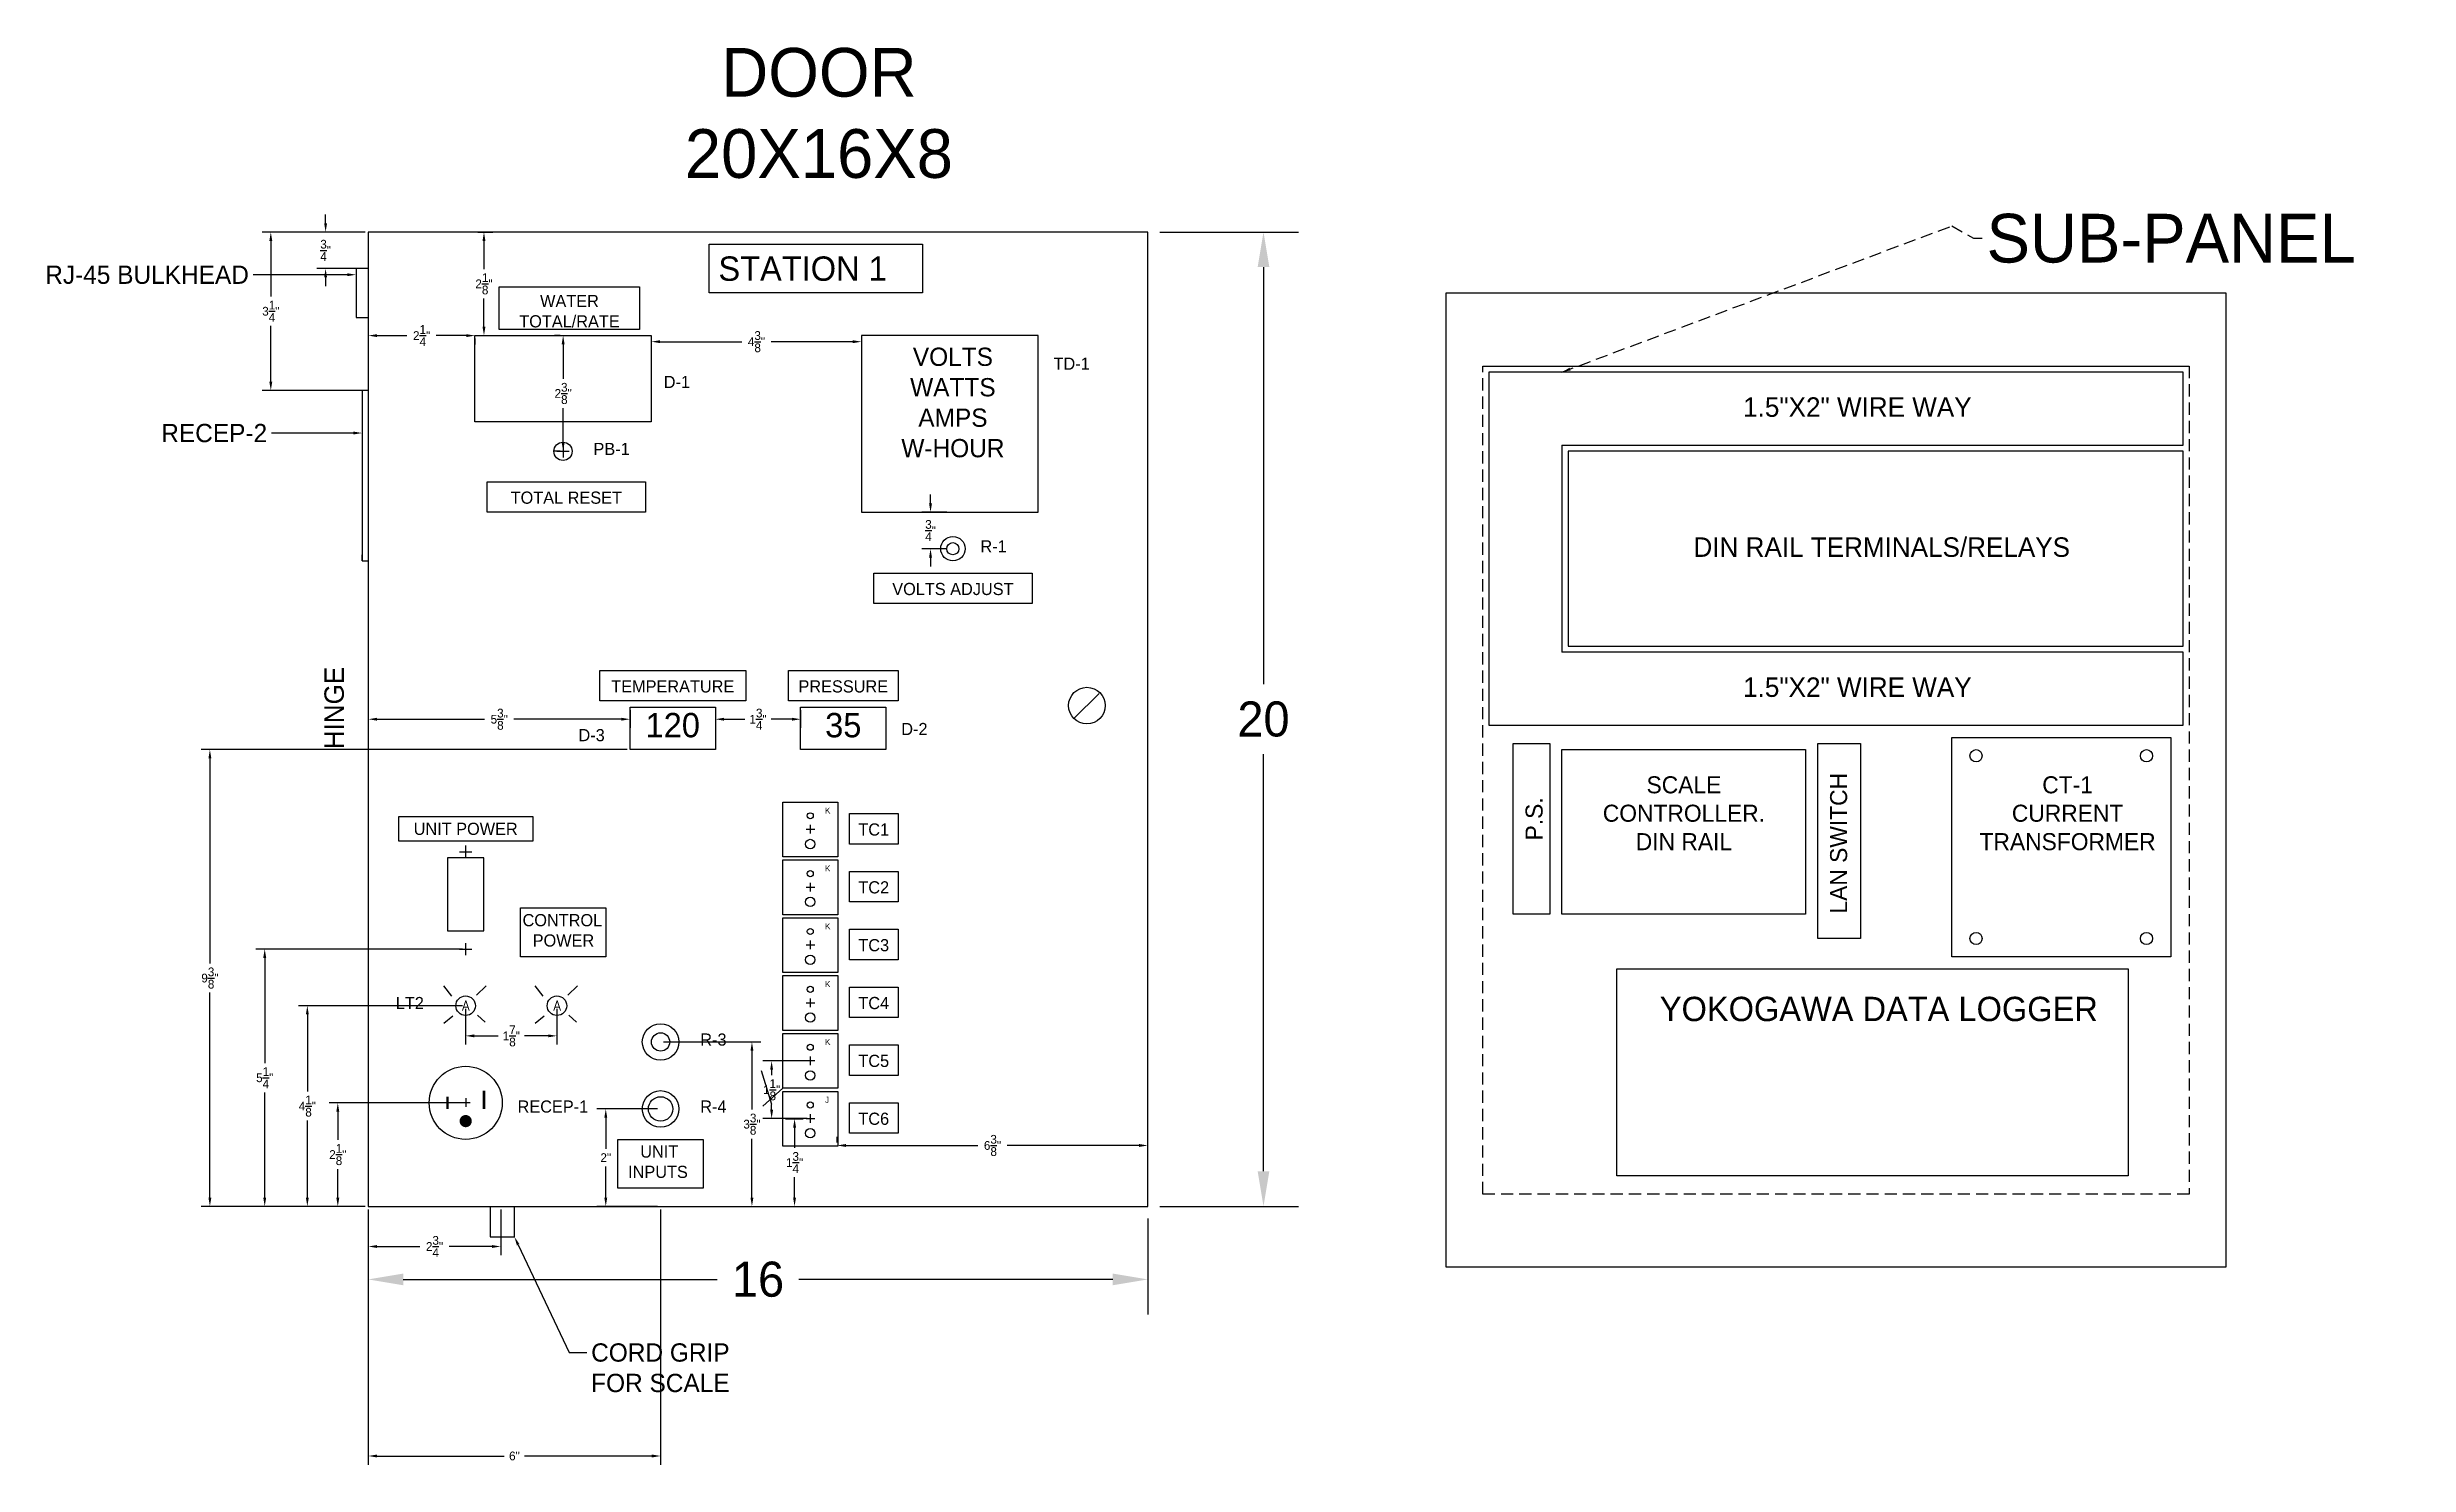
# Model space of a CAD drawing. Extents: x -159 to 139, y -25 to 155.
# Drawn here: x -159.21 to -110.74, y 65.57 to 94.67 of the extents above; entities that cross this region are included whole.
import ezdxf
from ezdxf import colors
from ezdxf.entities.mleader import LeaderData, LeaderLine
from ezdxf.enums import TextEntityAlignment as Align
from ezdxf.math import Vec2, Vec3

# ---------------------------------------------------------------- set-up
doc = ezdxf.new("R2010")
doc.units = 0
doc.header["$MEASUREMENT"] = 0
doc.linetypes.add('HIDDEN', pattern=[0.375, 0.25, -0.125])
doc.layers.get('0').update_dxf_attribs({"linetype": 'CONTINUOUS'})
doc.layers.get('DEFPOINTS').update_dxf_attribs({"linetype": 'CONTINUOUS'})
for name, color, linetype in [('COMP', 3, 'CONTINUOUS'), ('DEVICE', 5, 'CONTINUOUS'), ('DIM', 32, 'CONTINUOUS'), ('ELEC', 1, 'CONTINUOUS'), ('HIDDEN', 3, 'HIDDEN'), ('TEXT', 4, 'CONTINUOUS')]:
    doc.layers.add(name, color=color, linetype=linetype)
doc.styles.add('ROMANS', font='romans')
doc.dimstyles.get("Standard").update_dxf_attribs({"dimtxt": 0.18, "dimasz": 0.18, "dimexe": 0.18, "dimexo": 0.0625, "dimgap": 0.09, "dimtad": 0, "dimtih": 1, "dimtoh": 1, "dimdec": 3, "dimzin": 0, "dimdsep": 46, "dimlunit": 4, "dimtxsty": 'Standard', "dimcen": 0.09, "dimadec": 0, "dimazin": 0, "dimtfac": 1, "dimtdec": 3, "dimtofl": 0, "dimtmove": 0, "dimatfit": 3, "dimfxl": 1, "dimtolj": 1, "dimtzin": 0, "dimarcsym": 0})
doc.dimstyles.new('STANDARD_WS', dxfattribs={"dimscale": 20, "dimtxt": 0.18, "dimasz": 0.18, "dimexe": 0.18, "dimexo": 0.0625, "dimgap": 0.09, "dimtad": 0, "dimtih": 1, "dimtoh": 1, "dimdec": 4, "dimzin": 0, "dimdsep": 46, "dimlunit": 4, "dimtxsty": 'Standard', "dimcen": 0.09, "dimadec": 0, "dimazin": 0, "dimtfac": 1, "dimtdec": 4, "dimtofl": 0, "dimtmove": 0, "dimatfit": 3, "dimfxl": 1, "dimfrac": 2, "dimtolj": 1, "dimtzin": 0, "dimarcsym": 0})

msp = doc.modelspace()

# ---------------------------------------------------------------- texts
msp.add_text('YOKOGAWA DATA LOGGER', height=0.5).set_placement((-121.62039, 74.67717), align=Align.CENTER)
at = {"layer": 'COMP'}
for s, height, p in [('TD-1', 0.25, (-138.56, 88.04868)), ('D-1', 0.25, (-146.56, 87.67368)), ('PB-1', 0.25, (-148.00198, 86.29868)), ('R-1', 0.25, (-140.06, 84.29868)), ('D-3', 0.25, (-148.31, 80.42368)), ('D-2', 0.25, (-141.685, 80.54868)), ('K', 0.125, (-143.25, 78.9375)), ('K', 0.125, (-143.25, 77.75)), ('K', 0.125, (-143.25, 76.5625)), ('LT2', 0.25, (-152.06, 74.92368)), ('K', 0.125, (-143.25, 75.375)), ('R-3', 0.25, (-145.81, 74.17368)), ('K', 0.125, (-143.25, 74.1875)), ('RECEP-1', 0.25, (-149.56, 72.79868)), ('R-4', 0.25, (-145.81, 72.79868)), ('J', 0.125, (-143.25, 73))]:
    msp.add_text(s, height=height, dxfattribs=at).set_placement(p)
for s, p in [('TOTAL RESET', (-148.56, 85.29868)), ('VOLTS ADJUST', (-140.625, 83.42368)), ('TEMPERATURE', (-146.375, 81.42368)), ('PRESSURE', (-142.875, 81.42368)), ('UNIT POWER', (-150.625, 78.5)), ('TC1', (-142.25, 78.48618)), ('TC2', (-142.25, 77.29868)), ('TC3', (-142.25, 76.11118)), ('TC4', (-142.25, 74.92368)), ('TC5', (-142.25, 73.73618)), ('TC6', (-142.25, 72.54868))]:
    msp.add_text(s, height=0.25, dxfattribs=at).set_placement(p, align=Align.CENTER)
at = {"layer": 'COMP', "style": 'ROMANS'}
for p in [(-150.62504, 74.89858), (-148.75004, 74.89858)]:
    msp.add_text('A', height=0.2, dxfattribs=at).set_placement(p, align=Align.CENTER)
at = {"layer": 'COMP', "attachment_point": 1}
for s, width, gutter_width, insert, char_height in [('\\pi4.4375;STATION 1', 12.875, 0.625, (-149.875, 90.375), 0.5), ('\\pi0.041667;CONTROL\\P\\pi0.25;POWER', 1.75, 1.25, (-149.5, 76.875), 0.25), ('\\pi0.45833;UNIT\\P\\pi0.20833;INPUTS', 1.75, 1.25, (-147.5, 72.125), 0.25)]:
    msp.add_mtext_dynamic_manual_height_columns(s, width=width, gutter_width=gutter_width, heights=[0], dxfattribs=dict(at, insert=insert, char_height=char_height))
at = {"layer": 'COMP', "attachment_point": 5}
for s, insert, char_height, width in [('WATER \\PTOTAL/RATE', (-148.49472, 89.25), 0.25, 4.3805521), ('VOLTS\\PWATTS\\PAMPS\\PW-HOUR', (-140.625, 87.375), 0.375, 1.875), ('120', (-146.375, 80.75), 0.5, 1.875), ('35', (-142.875, 80.75), 0.5, 1.875)]:
    msp.add_mtext(s, dxfattribs=dict(at, insert=insert, char_height=char_height, width=width))
at = {"layer": 'TEXT'}
for s, p in [('1.5"X2" WIRE WAY', (-122.06049, 87.08304)), ('DIN RAIL TERMINALS/RELAYS', (-121.56049, 84.20804)), ('1.5"X2" WIRE WAY', (-122.06049, 81.33304))]:
    msp.add_text(s, height=0.4, dxfattribs=at).set_placement(p, align=Align.CENTER)
msp.add_text('HINGE', height=0.4, rotation=90, dxfattribs=at).set_placement((-153.125, 81.105), align=Align.CENTER)
at = {"layer": 'TEXT', "attachment_point": 2}
for s, insert, char_height, width in [('DOOR\\P20X16X8', (-143.375, 94.655), 1, 22.25), ('SCALE\\PCONTROLLER.\\PDIN RAIL', (-125.62107, 79.70373), 0.35, 3.3171432), ('CT-1\\PCURRENT\\PTRANSFORMER', (-117.74607, 79.70373), 0.35, 3.3171432)]:
    msp.add_mtext(s, dxfattribs=dict(at, insert=insert, char_height=char_height, width=width))
at = {"layer": 'TEXT', "linetype": 'HIDDEN', "insert": (-119.41, 91.25), "char_height": 1, "attachment_point": 1}
msp.add_mtext('SUB-PANEL', dxfattribs=at)
at = {"layer": 'TEXT', "char_height": 0.35, "attachment_point": 2, "rotation": 90}
for s, insert, width in [('LAN SWITCH', (-122.62107, 78.32873), 5.1745348), ('P.S.', (-128.87107, 78.82873), 3.3171432)]:
    msp.add_mtext(s, dxfattribs=dict(at, insert=insert, width=width))

# ---------------------------------------------------------------- blocks, each defined once
blk = doc.blocks.new('TIE')
at = {"const_width": 0.0625}
blk.add_lwpolyline([(-0.03125, 0, 1), (0.03125, 0, 1), (-0.03125, 0, 1)], format="xyb", dxfattribs=at)
blk = doc.blocks.new('*U26')
at = {"layer": 'ELEC'}
for p, q in [((0.095, 0), (-0.085, 0)), ((0, 0.093), (0, -0.085))]:
    blk.add_line(p, q, dxfattribs=at)
blk.add_lwpolyline([(-0.562, 0.562), (0.562, 0.562), (0.562, -0.562), (-0.562, -0.562)], close=True, dxfattribs=at)
for centre, radius in [((0, 0.281), 0.0625), ((0, -0.298), 0.0964)]:
    blk.add_circle(centre, radius, dxfattribs=at)
blk = doc.blocks.new('*U27')
at = {"layer": 'COMP', "color": 0, "linetype": 'ByBlock', "lineweight": -2, "transparency": 16777216}
for p in [(0, 5.9375), (0, 4.75), (0, 3.5625), (0, 2.375), (0, 1.1875), (0, 0)]:
    blk.add_blockref('*U26', p, dxfattribs=at)
blk = doc.blocks.new('*D28')
at = {"layer": 'COMP', "color": 0, "lineweight": -2, "transparency": 16777216}
for p, q in [((-152.625, 70.625), (-152.625, 68.655)), ((-136.625, 70.625), (-136.625, 68.655)), ((-151.905, 69.375), (-145.465, 69.375)), ((-137.345, 69.375), (-143.785, 69.375))]:
    blk.add_line(p, q, dxfattribs=at)
at = {"layer": 'COMP', "color": 0, "transparency": 16777216}
for points in [[(-151.905, 69.495), (-151.905, 69.255), (-152.625, 69.375)], [(-137.345, 69.495), (-137.345, 69.255), (-136.625, 69.375)]]:
    blk.add_solid(points, dxfattribs=at)
at = {"layer": 'DEFPOINTS', "color": 0, "transparency": 16777216}
for p in [(-152.625, 70.875), (-136.625, 70.875), (-136.625, 69.375)]:
    blk.add_point(p, dxfattribs=at)
at = {"layer": 'COMP', "color": 0, "transparency": 16777216, "insert": (-144.625, 69.375), "char_height": 0.72, "attachment_point": 5}
blk.add_mtext('\\A1;16', dxfattribs=at)
blk = doc.blocks.new('*D29')
at = {"layer": 'COMP', "color": 0, "lineweight": -2, "transparency": 16777216}
for p, q in [((-136.375, 90.875), (-133.53, 90.875)), ((-134.25, 90.155), (-134.25, 81.595)), ((-134.25, 71.595), (-134.25, 80.155)), ((-136.375, 70.875), (-133.53, 70.875))]:
    blk.add_line(p, q, dxfattribs=at)
at = {"layer": 'COMP', "color": 0, "transparency": 16777216}
for points in [[(-134.37, 90.155), (-134.13, 90.155), (-134.25, 90.875)], [(-134.37, 71.595), (-134.13, 71.595), (-134.25, 70.875)]]:
    blk.add_solid(points, dxfattribs=at)
at = {"layer": 'DEFPOINTS', "color": 0, "transparency": 16777216}
for p in [(-136.625, 90.875), (-134.25, 90.875), (-136.625, 70.875)]:
    blk.add_point(p, dxfattribs=at)
at = {"layer": 'COMP', "color": 0, "transparency": 16777216, "insert": (-134.25, 80.875), "char_height": 0.72, "attachment_point": 5}
blk.add_mtext('\\A1;20', dxfattribs=at)
blk = doc.blocks.new('*D35')
at = {"layer": 'DEFPOINTS', "color": 0, "transparency": 16777216}
for p in [(-152.625, 90.875), (-153.5, 90.125), (-152.625, 90.125)]:
    blk.add_point(p, dxfattribs=at)
at = {"layer": 'DIM', "color": 0, "lineweight": -2, "transparency": 16777216}
for p, q in [((-153.5, 91.055), (-153.5, 91.235)), ((-152.688, 90.875), (-153.68, 90.875)), ((-152.688, 90.125), (-153.68, 90.125)), ((-153.5, 89.945), (-153.5, 89.765))]:
    blk.add_line(p, q, dxfattribs=at)
at = {"layer": 'DIM', "color": 0, "transparency": 16777216}
for points in [[(-153.53, 91.055), (-153.47, 91.055), (-153.5, 90.875)], [(-153.53, 89.945), (-153.47, 89.945), (-153.5, 90.125)]]:
    blk.add_solid(points, dxfattribs=at)
at = {"layer": 'DIM', "color": 0, "transparency": 16777216, "insert": (-153.5, 90.5), "char_height": 0.18, "attachment_point": 5}
blk.add_mtext('\\A1;{\\H1.000000x;\\S3/4;}"', dxfattribs=at)
blk = doc.blocks.new('*D36')
at = {"layer": 'DEFPOINTS', "color": 0, "transparency": 16777216}
for p in [(-152.625, 90.875), (-154.625, 87.625), (-152.625, 87.625)]:
    blk.add_point(p, dxfattribs=at)
at = {"layer": 'DIM', "color": 0, "lineweight": -2, "transparency": 16777216}
for p, q in [((-152.687, 90.875), (-154.805, 90.875)), ((-154.625, 90.695), (-154.625, 89.55)), ((-154.625, 87.805), (-154.625, 88.95)), ((-152.687, 87.625), (-154.805, 87.625))]:
    blk.add_line(p, q, dxfattribs=at)
at = {"layer": 'DIM', "color": 0, "transparency": 16777216}
for points in [[(-154.655, 90.695), (-154.595, 90.695), (-154.625, 90.875)], [(-154.655, 87.805), (-154.595, 87.805), (-154.625, 87.625)]]:
    blk.add_solid(points, dxfattribs=at)
at = {"layer": 'DIM', "color": 0, "transparency": 16777216, "insert": (-154.625, 89.25), "char_height": 0.18, "attachment_point": 5}
blk.add_mtext('\\A1;3{\\H1.000000x;\\S1/4;}"', dxfattribs=at)
blk = doc.blocks.new('*D37')
at = {"layer": 'DEFPOINTS', "color": 0, "transparency": 16777216}
for p in [(-153.25, 73), (-150.625, 73), (-152.625, 70.875)]:
    blk.add_point(p, dxfattribs=at)
at = {"layer": 'DIM', "color": 0, "lineweight": -2, "transparency": 16777216}
for p, q in [((-150.687, 73), (-153.43, 73)), ((-153.25, 72.82), (-153.25, 72.238)), ((-153.25, 71.055), (-153.25, 71.638)), ((-152.687, 70.875), (-153.43, 70.875))]:
    blk.add_line(p, q, dxfattribs=at)
at = {"layer": 'DIM', "color": 0, "transparency": 16777216}
for points in [[(-153.28, 72.82), (-153.22, 72.82), (-153.25, 73)], [(-153.28, 71.055), (-153.22, 71.055), (-153.25, 70.875)]]:
    blk.add_solid(points, dxfattribs=at)
at = {"layer": 'DIM', "color": 0, "transparency": 16777216, "insert": (-153.25, 71.938), "char_height": 0.18, "attachment_point": 5}
blk.add_mtext('\\A1;2{\\H1.000000x;\\S1/8;}"', dxfattribs=at)
blk = doc.blocks.new('*D38')
at = {"layer": 'DEFPOINTS', "color": 0, "transparency": 16777216}
for p in [(-153.875, 74.994), (-150.627, 74.994), (-152.625, 70.875)]:
    blk.add_point(p, dxfattribs=at)
at = {"layer": 'DIM', "color": 0, "lineweight": -2, "transparency": 16777216}
for p, q in [((-150.689, 74.994), (-154.055, 74.994)), ((-153.875, 74.814), (-153.875, 73.234)), ((-153.875, 71.055), (-153.875, 72.634)), ((-152.687, 70.875), (-154.055, 70.875))]:
    blk.add_line(p, q, dxfattribs=at)
at = {"layer": 'DIM', "color": 0, "transparency": 16777216}
for points in [[(-153.905, 74.814), (-153.845, 74.814), (-153.875, 74.994)], [(-153.905, 71.055), (-153.845, 71.055), (-153.875, 70.875)]]:
    blk.add_solid(points, dxfattribs=at)
at = {"layer": 'DIM', "color": 0, "transparency": 16777216, "insert": (-153.875, 72.934), "char_height": 0.18, "attachment_point": 5}
blk.add_mtext('\\A1;4{\\H1.000000x;\\S1/8;}"', dxfattribs=at)
blk = doc.blocks.new('*D39')
at = {"layer": 'DEFPOINTS', "color": 0, "transparency": 16777216}
for p in [(-150.625, 76.155), (-154.75, 70.875), (-152.625, 70.875)]:
    blk.add_point(p, dxfattribs=at)
at = {"layer": 'DIM', "color": 0, "lineweight": -2, "transparency": 16777216}
for p, q in [((-150.688, 76.155), (-154.93, 76.155)), ((-154.75, 75.975), (-154.75, 73.815)), ((-154.75, 71.055), (-154.75, 73.215)), ((-152.687, 70.875), (-154.93, 70.875))]:
    blk.add_line(p, q, dxfattribs=at)
at = {"layer": 'DIM', "color": 0, "transparency": 16777216}
for points in [[(-154.78, 75.975), (-154.72, 75.975), (-154.75, 76.155)], [(-154.78, 71.055), (-154.72, 71.055), (-154.75, 70.875)]]:
    blk.add_solid(points, dxfattribs=at)
at = {"layer": 'DIM', "color": 0, "transparency": 16777216, "insert": (-154.75, 73.515), "char_height": 0.18, "attachment_point": 5}
blk.add_mtext('\\A1;5{\\H1.000000x;\\S1/4;}"', dxfattribs=at)
blk = doc.blocks.new('*D40')
at = {"layer": 'DEFPOINTS', "color": 0, "transparency": 16777216}
for p in [(-150.627, 74.994), (-148.752, 74.994), (-148.752, 74.375)]:
    blk.add_point(p, dxfattribs=at)
at = {"layer": 'DIM', "color": 0, "lineweight": -2, "transparency": 16777216}
for p, q in [((-150.627, 74.931), (-150.627, 74.195)), ((-148.752, 74.931), (-148.752, 74.195)), ((-150.447, 74.375), (-149.959, 74.375)), ((-148.932, 74.375), (-149.419, 74.375))]:
    blk.add_line(p, q, dxfattribs=at)
at = {"layer": 'DIM', "color": 0, "transparency": 16777216}
for points in [[(-150.447, 74.405), (-150.447, 74.345), (-150.627, 74.375)], [(-148.932, 74.405), (-148.932, 74.345), (-148.752, 74.375)]]:
    blk.add_solid(points, dxfattribs=at)
at = {"layer": 'DIM', "color": 0, "transparency": 16777216, "insert": (-149.689, 74.375), "char_height": 0.18, "attachment_point": 5}
blk.add_mtext('\\A1;1{\\H1.000000x;\\S7/8;}"', dxfattribs=at)
blk = doc.blocks.new('*D41')
at = {"layer": 'DEFPOINTS', "color": 0, "transparency": 16777216}
for p in [(-147.75, 72.875), (-146.625, 72.875), (-146.625, 70.875)]:
    blk.add_point(p, dxfattribs=at)
at = {"layer": 'DIM', "color": 0, "lineweight": -2, "transparency": 16777216}
for p, q in [((-146.6875, 72.875), (-147.93, 72.875)), ((-147.75, 72.695), (-147.75, 72.055)), ((-147.75, 71.055), (-147.75, 71.695)), ((-146.6875, 70.875), (-147.93, 70.875))]:
    blk.add_line(p, q, dxfattribs=at)
at = {"layer": 'DIM', "color": 0, "transparency": 16777216}
for points in [[(-147.78, 72.695), (-147.72, 72.695), (-147.75, 72.875)], [(-147.78, 71.055), (-147.72, 71.055), (-147.75, 70.875)]]:
    blk.add_solid(points, dxfattribs=at)
at = {"layer": 'DIM', "color": 0, "transparency": 16777216, "insert": (-147.75, 71.875), "char_height": 0.18, "attachment_point": 5}
blk.add_mtext('\\A1;2"', dxfattribs=at)
blk = doc.blocks.new('*D42')
at = {"layer": 'DEFPOINTS', "color": 0, "transparency": 16777216}
for p in [(-146.625, 74.25), (-144.75, 74.25), (-146.625, 70.875)]:
    blk.add_point(p, dxfattribs=at)
at = {"layer": 'DIM', "color": 0, "lineweight": -2, "transparency": 16777216}
for p, q in [((-146.5625, 74.25), (-144.57, 74.25)), ((-144.75, 74.07), (-144.75, 72.8625)), ((-144.75, 71.055), (-144.75, 72.2625)), ((-146.5625, 70.875), (-144.57, 70.875))]:
    blk.add_line(p, q, dxfattribs=at)
at = {"layer": 'DIM', "color": 0, "transparency": 16777216}
for points in [[(-144.78, 74.07), (-144.72, 74.07), (-144.75, 74.25)], [(-144.78, 71.055), (-144.72, 71.055), (-144.75, 70.875)]]:
    blk.add_solid(points, dxfattribs=at)
at = {"layer": 'DIM', "color": 0, "transparency": 16777216, "insert": (-144.75, 72.5625), "char_height": 0.18, "attachment_point": 5}
blk.add_mtext('\\A1;3{\\H1.000000x;\\S3/8;}"', dxfattribs=at)
blk = doc.blocks.new('*D43')
at = {"layer": 'DEFPOINTS', "color": 0, "transparency": 16777216}
for p in [(-144.125, 72.672), (-143.875, 72.672), (-144.125, 70.875)]:
    blk.add_point(p, dxfattribs=at)
at = {"layer": 'DIM', "color": 0, "lineweight": -2, "transparency": 16777216}
for p, q in [((-144.062, 72.672), (-143.695, 72.672)), ((-143.875, 72.492), (-143.875, 72.074)), ((-143.875, 71.055), (-143.875, 71.474)), ((-144.062, 70.875), (-143.695, 70.875))]:
    blk.add_line(p, q, dxfattribs=at)
at = {"layer": 'DIM', "color": 0, "transparency": 16777216}
for points in [[(-143.905, 72.492), (-143.845, 72.492), (-143.875, 72.672)], [(-143.905, 71.055), (-143.845, 71.055), (-143.875, 70.875)]]:
    blk.add_solid(points, dxfattribs=at)
at = {"layer": 'DIM', "color": 0, "transparency": 16777216, "insert": (-143.875, 71.774), "char_height": 0.18, "attachment_point": 5}
blk.add_mtext('\\A1;1{\\H1.000000x;\\S3/4;}"', dxfattribs=at)
blk = doc.blocks.new('*D44')
at = {"layer": 'DEFPOINTS', "color": 0, "transparency": 16777216}
for p in [(-143, 72.125), (-136.625, 72.125), (-136.625, 72.125)]:
    blk.add_point(p, dxfattribs=at)
at = {"layer": 'DIM', "color": 0, "lineweight": -2, "transparency": 16777216}
for p, q in [((-143, 72.1875), (-143, 72.305)), ((-136.625, 72.1875), (-136.625, 72.305)), ((-142.82, 72.125), (-140.1125, 72.125)), ((-136.805, 72.125), (-139.5125, 72.125))]:
    blk.add_line(p, q, dxfattribs=at)
at = {"layer": 'DIM', "color": 0, "transparency": 16777216}
for points in [[(-142.82, 72.155), (-142.82, 72.095), (-143, 72.125)], [(-136.805, 72.155), (-136.805, 72.095), (-136.625, 72.125)]]:
    blk.add_solid(points, dxfattribs=at)
at = {"layer": 'DIM', "color": 0, "transparency": 16777216, "insert": (-139.8125, 72.125), "char_height": 0.18, "attachment_point": 5}
blk.add_mtext('\\A1;6{\\H1.000000x;\\S3/8;}"', dxfattribs=at)
blk = doc.blocks.new('*D45')
at = {"layer": 'DEFPOINTS', "color": 0, "transparency": 16777216}
for p in [(-152.625, 70.875), (-146.625, 70.875), (-146.625, 65.75)]:
    blk.add_point(p, dxfattribs=at)
at = {"layer": 'DIM', "color": 0, "lineweight": -2, "transparency": 16777216}
for p, q in [((-152.625, 70.8125), (-152.625, 65.57)), ((-146.625, 70.8125), (-146.625, 65.57)), ((-152.445, 65.75), (-149.835, 65.75)), ((-146.805, 65.75), (-149.415, 65.75))]:
    blk.add_line(p, q, dxfattribs=at)
at = {"layer": 'DIM', "color": 0, "transparency": 16777216}
for points in [[(-152.445, 65.78), (-152.445, 65.72), (-152.625, 65.75)], [(-146.805, 65.78), (-146.805, 65.72), (-146.625, 65.75)]]:
    blk.add_solid(points, dxfattribs=at)
at = {"layer": 'DIM', "color": 0, "transparency": 16777216, "insert": (-149.625, 65.75), "char_height": 0.18, "attachment_point": 5}
blk.add_mtext('\\A1;6"', dxfattribs=at)
blk = doc.blocks.new('*D46')
at = {"layer": 'DEFPOINTS', "color": 0, "transparency": 16777216}
for p in [(-155.875, 80.25), (-147.25, 80.25), (-152.625, 70.875)]:
    blk.add_point(p, dxfattribs=at)
at = {"layer": 'DIM', "color": 0, "lineweight": -2, "transparency": 16777216}
for p, q in [((-147.312, 80.25), (-156.055, 80.25)), ((-155.875, 80.07), (-155.875, 75.862)), ((-155.875, 71.055), (-155.875, 75.262)), ((-152.687, 70.875), (-156.055, 70.875))]:
    blk.add_line(p, q, dxfattribs=at)
at = {"layer": 'DIM', "color": 0, "transparency": 16777216}
for points in [[(-155.905, 80.07), (-155.845, 80.07), (-155.875, 80.25)], [(-155.905, 71.055), (-155.845, 71.055), (-155.875, 70.875)]]:
    blk.add_solid(points, dxfattribs=at)
at = {"layer": 'DIM', "color": 0, "transparency": 16777216, "insert": (-155.875, 75.562), "char_height": 0.18, "attachment_point": 5}
blk.add_mtext('\\A1;9{\\H1.000000x;\\S3/8;}"', dxfattribs=at)
blk = doc.blocks.new('*D47')
at = {"layer": 'DEFPOINTS', "color": 0, "transparency": 16777216}
for p in [(-152.625, 81.125), (-147.25, 81.125), (-152.625, 80.875)]:
    blk.add_point(p, dxfattribs=at)
at = {"layer": 'DIM', "color": 0, "lineweight": -2, "transparency": 16777216}
for p, q in [((-152.625, 81.062), (-152.625, 80.695)), ((-147.25, 81.062), (-147.25, 80.695)), ((-152.445, 80.875), (-150.237, 80.875)), ((-147.43, 80.875), (-149.637, 80.875))]:
    blk.add_line(p, q, dxfattribs=at)
at = {"layer": 'DIM', "color": 0, "transparency": 16777216}
for points in [[(-152.445, 80.905), (-152.445, 80.845), (-152.625, 80.875)], [(-147.43, 80.905), (-147.43, 80.845), (-147.25, 80.875)]]:
    blk.add_solid(points, dxfattribs=at)
at = {"layer": 'DIM', "color": 0, "transparency": 16777216, "insert": (-149.937, 80.875), "char_height": 0.18, "attachment_point": 5}
blk.add_mtext('\\A1;5{\\H1.000000x;\\S3/8;}"', dxfattribs=at)
blk = doc.blocks.new('*D48')
at = {"layer": 'DEFPOINTS', "color": 0, "transparency": 16777216}
for p in [(-145.5, 81.125), (-143.75, 81.125), (-143.75, 80.875)]:
    blk.add_point(p, dxfattribs=at)
at = {"layer": 'DIM', "color": 0, "lineweight": -2, "transparency": 16777216}
for p, q in [((-145.5, 81.062), (-145.5, 80.695)), ((-143.75, 81.062), (-143.75, 80.695)), ((-145.32, 80.875), (-144.895, 80.875)), ((-143.93, 80.875), (-144.355, 80.875))]:
    blk.add_line(p, q, dxfattribs=at)
at = {"layer": 'DIM', "color": 0, "transparency": 16777216}
for points in [[(-145.32, 80.905), (-145.32, 80.845), (-145.5, 80.875)], [(-143.93, 80.905), (-143.93, 80.845), (-143.75, 80.875)]]:
    blk.add_solid(points, dxfattribs=at)
at = {"layer": 'DIM', "color": 0, "transparency": 16777216, "insert": (-144.625, 80.875), "char_height": 0.18, "attachment_point": 5}
blk.add_mtext('\\A1;1{\\H1.000000x;\\S3/4;}"', dxfattribs=at)
blk = doc.blocks.new('*D49')
at = {"layer": 'DEFPOINTS', "color": 0, "transparency": 16777216}
for p in [(-150.435, 90.875), (-150.25, 90.875), (-150.435, 88.75)]:
    blk.add_point(p, dxfattribs=at)
at = {"layer": 'DIM', "color": 0, "lineweight": -2, "transparency": 16777216}
for p, q in [((-150.373, 90.875), (-150.07, 90.875)), ((-150.25, 90.695), (-150.25, 90.113)), ((-150.25, 88.93), (-150.25, 89.513)), ((-150.373, 88.75), (-150.07, 88.75))]:
    blk.add_line(p, q, dxfattribs=at)
at = {"layer": 'DIM', "color": 0, "transparency": 16777216}
for points in [[(-150.28, 90.695), (-150.22, 90.695), (-150.25, 90.875)], [(-150.28, 88.93), (-150.22, 88.93), (-150.25, 88.75)]]:
    blk.add_solid(points, dxfattribs=at)
at = {"layer": 'DIM', "color": 0, "transparency": 16777216, "insert": (-150.25, 89.813), "char_height": 0.18, "attachment_point": 5}
blk.add_mtext('\\A1;2{\\H1.000000x;\\S1/8;}"', dxfattribs=at)
blk = doc.blocks.new('*D50')
at = {"layer": 'DEFPOINTS', "color": 0, "transparency": 16777216}
for p in [(-152.625, 88.75), (-152.625, 88.75), (-150.435, 88.75)]:
    blk.add_point(p, dxfattribs=at)
at = {"layer": 'DIM', "color": 0, "lineweight": -2, "transparency": 16777216}
for p, q in [((-152.445, 88.75), (-151.83, 88.75)), ((-150.615, 88.75), (-151.23, 88.75)), ((-152.625, 88.688), (-152.625, 88.57)), ((-150.435, 88.688), (-150.435, 88.57))]:
    blk.add_line(p, q, dxfattribs=at)
at = {"layer": 'DIM', "color": 0, "transparency": 16777216}
for points in [[(-152.445, 88.78), (-152.445, 88.72), (-152.625, 88.75)], [(-150.615, 88.78), (-150.615, 88.72), (-150.435, 88.75)]]:
    blk.add_solid(points, dxfattribs=at)
at = {"layer": 'DIM', "color": 0, "transparency": 16777216, "insert": (-151.53, 88.75), "char_height": 0.18, "attachment_point": 5}
blk.add_mtext('\\A1;2{\\H1.000000x;\\S1/4;}"', dxfattribs=at)
blk = doc.blocks.new('*D51')
at = {"layer": 'DEFPOINTS', "color": 0, "transparency": 16777216}
for p in [(-146.815, 88.75), (-142.5, 88.75), (-142.5, 88.625)]:
    blk.add_point(p, dxfattribs=at)
at = {"layer": 'DIM', "color": 0, "lineweight": -2, "transparency": 16777216}
for p, q in [((-146.815, 88.688), (-146.815, 88.445)), ((-146.635, 88.625), (-144.957, 88.625)), ((-142.68, 88.625), (-144.357, 88.625)), ((-142.5, 88.688), (-142.5, 88.445))]:
    blk.add_line(p, q, dxfattribs=at)
at = {"layer": 'DIM', "color": 0, "transparency": 16777216}
for points in [[(-146.635, 88.655), (-146.635, 88.595), (-146.815, 88.625)], [(-142.68, 88.655), (-142.68, 88.595), (-142.5, 88.625)]]:
    blk.add_solid(points, dxfattribs=at)
at = {"layer": 'DIM', "color": 0, "transparency": 16777216, "insert": (-144.657, 88.625), "char_height": 0.18, "attachment_point": 5}
blk.add_mtext('\\A1;4{\\H1.000000x;\\S3/8;}"', dxfattribs=at)
blk = doc.blocks.new('*D52')
at = {"layer": 'DEFPOINTS', "color": 0, "transparency": 16777216}
for p in [(-148.625, 88.75), (-148.625, 88.75), (-148.625, 86.375)]:
    blk.add_point(p, dxfattribs=at)
at = {"layer": 'DIM', "color": 0, "lineweight": -2, "transparency": 16777216}
for p, q in [((-148.6875, 88.75), (-148.805, 88.75)), ((-148.625, 88.57), (-148.625, 87.8625)), ((-148.625, 86.555), (-148.625, 87.2625)), ((-148.6875, 86.375), (-148.805, 86.375))]:
    blk.add_line(p, q, dxfattribs=at)
at = {"layer": 'DIM', "color": 0, "transparency": 16777216}
for points in [[(-148.655, 88.57), (-148.595, 88.57), (-148.625, 88.75)], [(-148.655, 86.555), (-148.595, 86.555), (-148.625, 86.375)]]:
    blk.add_solid(points, dxfattribs=at)
at = {"layer": 'DIM', "color": 0, "transparency": 16777216, "insert": (-148.625, 87.5625), "char_height": 0.18, "attachment_point": 5}
blk.add_mtext('\\A1;2{\\H1.000000x;\\S3/8;}"', dxfattribs=at)
blk = doc.blocks.new('*D53')
at = {"layer": 'DEFPOINTS', "color": 0, "transparency": 16777216}
for p in [(-140.687, 85.125), (-141.084, 84.372), (-140.687, 84.372)]:
    blk.add_point(p, dxfattribs=at)
at = {"layer": 'DIM', "color": 0, "lineweight": -2, "transparency": 16777216}
for p, q in [((-141.084, 85.305), (-141.084, 85.485)), ((-140.75, 85.125), (-141.264, 85.125)), ((-140.75, 84.372), (-141.264, 84.372)), ((-141.084, 84.192), (-141.084, 84.012))]:
    blk.add_line(p, q, dxfattribs=at)
at = {"layer": 'DIM', "color": 0, "transparency": 16777216}
for points in [[(-141.114, 85.305), (-141.054, 85.305), (-141.084, 85.125)], [(-141.114, 84.192), (-141.054, 84.192), (-141.084, 84.372)]]:
    blk.add_solid(points, dxfattribs=at)
at = {"layer": 'DIM', "color": 0, "transparency": 16777216, "insert": (-141.084, 84.748), "char_height": 0.18, "attachment_point": 5}
blk.add_mtext('\\A1;{\\H1.000000x;\\S3/4;}"', dxfattribs=at)
blk = doc.blocks.new('*D54')
at = {"layer": 'DEFPOINTS', "color": 0, "transparency": 16777216}
for p in [(-152.625, 70.875), (-149.905, 70.875), (-149.905, 70.051)]:
    blk.add_point(p, dxfattribs=at)
at = {"layer": 'DIM', "color": 0, "lineweight": -2, "transparency": 16777216}
for p, q in [((-152.625, 70.812), (-152.625, 69.871)), ((-149.905, 70.812), (-149.905, 69.871)), ((-152.445, 70.051), (-151.565, 70.051)), ((-150.085, 70.051), (-150.965, 70.051))]:
    blk.add_line(p, q, dxfattribs=at)
at = {"layer": 'DIM', "color": 0, "transparency": 16777216}
for points in [[(-152.445, 70.081), (-152.445, 70.021), (-152.625, 70.051)], [(-150.085, 70.081), (-150.085, 70.021), (-149.905, 70.051)]]:
    blk.add_solid(points, dxfattribs=at)
at = {"layer": 'DIM', "color": 0, "transparency": 16777216, "insert": (-151.265, 70.051), "char_height": 0.18, "attachment_point": 5}
blk.add_mtext('\\A1;2{\\H1.000000x;\\S3/4;}"', dxfattribs=at)
blk = doc.blocks.new('*D55')
at = {"layer": 'DEFPOINTS', "color": 0, "transparency": 16777216}
for p in [(-144.346, 73.861), (-143.547, 73.861), (-143.552, 72.678)]:
    blk.add_point(p, dxfattribs=at)
at = {"layer": 'DIM', "color": 0, "lineweight": -2, "transparency": 16777216}
for p, q in [((-143.61, 73.861), (-144.526, 73.861)), ((-144.346, 73.681), (-144.346, 73.569)), ((-144.346, 72.858), (-144.346, 72.969)), ((-143.615, 72.678), (-144.526, 72.678))]:
    blk.add_line(p, q, dxfattribs=at)
at = {"layer": 'DIM', "color": 0, "transparency": 16777216}
for points in [[(-144.376, 73.681), (-144.316, 73.681), (-144.346, 73.861)], [(-144.376, 72.858), (-144.316, 72.858), (-144.346, 72.678)]]:
    blk.add_solid(points, dxfattribs=at)
at = {"layer": 'DIM', "color": 0, "transparency": 16777216, "insert": (-144.346, 73.269), "char_height": 0.18, "attachment_point": 5}
blk.add_mtext('\\A1;1{\\H1.000000x;\\S1/8;}"', dxfattribs=at)

# ---------------------------------------------------------------- dimensions: what is measured, and where the dimension line sits
at = {"layer": 'COMP'}
dim = msp.add_linear_dim(base=(-134.25, 90.875), p1=(-136.625, 70.875), p2=(-136.625, 90.875), angle=90, dimstyle='STANDARD_WS', override={"dimscale": 4, "dimlunit": 5}, dxfattribs=at)
dim.commit()
dim.dimension.update_dxf_attribs({"geometry": '*D29', "text_midpoint": (-134.25, 80.875)})
dim = msp.add_linear_dim(base=(-136.625, 69.375), p1=(-152.625, 70.875), p2=(-136.625, 70.875), dimstyle='STANDARD_WS', override={"dimscale": 4, "dimlunit": 5}, dxfattribs=at)
dim.commit()
dim.dimension.update_dxf_attribs({"geometry": '*D28', "text_midpoint": (-144.625, 69.375)})
at = {"layer": 'DIM'}
for base, p1, p2, picture, middle in [((-153.5, 90.125), (-152.625, 90.875), (-152.625, 90.125), '*D35', (-153.5, 90.5)), ((-154.625, 87.625), (-152.625, 90.875), (-152.625, 87.625), '*D36', (-154.625, 89.25)), ((-150.25, 90.875), (-150.435, 88.75), (-150.435, 90.875), '*D49', (-150.25, 89.8125)), ((-148.625, 88.75), (-148.625, 86.375), (-148.625, 88.75), '*D52', (-148.625, 87.5625)), ((-141.08389, 84.37159), (-140.6875, 85.125), (-140.6875, 84.37159), '*D53', (-141.08389, 84.74829)), ((-155.875, 80.25), (-152.625, 70.875), (-147.25, 80.25), '*D46', (-155.875, 75.5625)), ((-154.75, 70.875), (-150.625, 76.155), (-152.625, 70.875), '*D39', (-154.75, 73.515)), ((-153.875, 74.99374), (-152.625, 70.875), (-150.62685, 74.99374), '*D38', (-153.875, 72.93437)), ((-144.75, 74.25), (-146.625, 70.875), (-146.625, 74.25), '*D42', (-144.75, 72.5625)), ((-144.34645, 73.86118), (-143.55226, 72.67777), (-143.54708, 73.86118), '*D55', (-144.34645, 73.26947)), ((-153.25, 73), (-152.625, 70.875), (-150.625, 73), '*D37', (-153.25, 71.9375)), ((-147.75, 72.875), (-146.625, 70.875), (-146.625, 72.875), '*D41', (-147.75, 71.875)), ((-143.875, 72.67209), (-144.125, 70.875), (-144.125, 72.67209), '*D43', (-143.875, 71.77355))]:
    dim = msp.add_linear_dim(base=base, p1=p1, p2=p2, angle=90, dimstyle='Standard', dxfattribs=at)
    dim.commit()
    dim.dimension.update_dxf_attribs({"geometry": picture, "text_midpoint": middle})
for base, p1, p2, picture, middle in [((-152.625, 88.75), (-150.435, 88.75), (-152.625, 88.75), '*D50', (-151.53, 88.75)), ((-142.5, 88.625), (-146.815, 88.75), (-142.5, 88.75), '*D51', (-144.6575, 88.625)), ((-152.625, 80.875), (-147.25, 81.125), (-152.625, 81.125), '*D47', (-149.9375, 80.875)), ((-143.75, 80.875), (-145.5, 81.125), (-143.75, 81.125), '*D48', (-144.625, 80.875)), ((-148.75185, 74.375), (-150.62685, 74.99374), (-148.75185, 74.99374), '*D40', (-149.68935, 74.375)), ((-136.625, 72.125), (-143, 72.125), (-136.625, 72.125), '*D44', (-139.8125, 72.125)), ((-146.625, 65.75), (-152.625, 70.875), (-146.625, 70.875), '*D45', (-149.625, 65.75)), ((-149.90452, 70.05094), (-152.625, 70.875), (-149.90452, 70.875), '*D54', (-151.26476, 70.05094))]:
    dim = msp.add_linear_dim(base=base, p1=p1, p2=p2, dimstyle='Standard', dxfattribs=at)
    dim.commit()
    dim.dimension.update_dxf_attribs({"geometry": picture, "text_midpoint": middle})

# ---------------------------------------------------------------- linework, layer by layer
at = {"layer": 'COMP'}
for p, q in [((-152.625, 90.125), (-152.875, 90.125)), ((-152.875, 90.125), (-152.875, 89.125)), ((-152.625, 90.125), (-152.625, 90)), ((-152.875, 89.125), (-152.625, 89.125)), ((-150.435, 88.75), (-146.815, 88.75)), ((-150.435, 86.98), (-150.435, 88.75)), ((-146.815, 88.75), (-146.815, 86.98)), ((-129.75, 88.125), (-115.25, 88.125)), ((-152.625, 87.625), (-152.75, 87.625)), ((-152.75, 87.625), (-152.75, 84.125)), ((-146.815, 86.98), (-150.435, 86.98)), ((-148.75198, 86.375), (-148.50198, 86.375)), ((-148.62698, 86.5), (-148.62698, 86.25)), ((-152.75, 84.125), (-152.75, 84.25)), ((-152.75, 84.125), (-152.625, 84.125)), ((-137.625, 81.405), (-138.14017, 80.88983)), ((-150.75, 78.155), (-150.5, 78.155)), ((-150.625, 78.03), (-150.625, 78.28)), ((-150.75, 76.155), (-150.5, 76.155)), ((-150.625, 76.03), (-150.625, 76.28)), ((-150.91109, 75.18726), (-151.07235, 75.40497)), ((-150.40511, 75.21145), (-150.20353, 75.40497)), ((-149.03609, 75.18726), (-149.19735, 75.40497)), ((-148.53011, 75.21145), (-148.32853, 75.40497)), ((-150.89093, 74.77604), (-151.07235, 74.6309)), ((-150.38495, 74.80023), (-150.22369, 74.65509)), ((-149.01593, 74.77604), (-149.19735, 74.6309)), ((-148.50995, 74.80023), (-148.34869, 74.65509)), ((-150.52991, 73), (-150.70971, 73)), ((-150.625, 73.09283), (-150.625, 72.91535)), ((-150.125, 70.875), (-150.125, 70.25)), ((-149.625, 70.25), (-149.625, 70.875)), ((-150.125, 70.25), (-149.625, 70.25))]:
    msp.add_line(p, q, dxfattribs=at)
for points in [[(-152.625, 70.875), (-136.625, 70.875), (-136.625, 90.875), (-152.625, 90.875)], [(-145.625, 90.625), (-141.25, 90.625), (-141.25, 89.625), (-145.625, 89.625)], [(-149.935, 89.75), (-147.06, 89.75), (-147.06, 88.875), (-149.935, 88.875)], [(-142.5, 85.125), (-138.875, 85.125), (-138.875, 88.75), (-142.5, 88.75)], [(-150.185, 85.75), (-146.935, 85.75), (-146.935, 85.125), (-150.185, 85.125)], [(-142.25, 83.875), (-139, 83.875), (-139, 83.25), (-142.25, 83.25)], [(-147.875, 81.875), (-144.875, 81.875), (-144.875, 81.25), (-147.875, 81.25)], [(-144, 81.875), (-141.75, 81.875), (-141.75, 81.25), (-144, 81.25)], [(-147.25, 81.125), (-145.5, 81.125), (-145.5, 80.25), (-147.25, 80.25)], [(-143.75, 81.125), (-142, 81.125), (-142, 80.25), (-143.75, 80.25)], [(-120.125, 80.5), (-115.625, 80.5), (-115.625, 76), (-120.125, 76)], [(-129.125, 80.375), (-128.375, 80.375), (-128.375, 76.875), (-129.125, 76.875)], [(-128.125, 76.875), (-128.125, 80.25), (-123.125, 80.25), (-123.125, 76.875)], [(-122.875, 80.375), (-122, 80.375), (-122, 76.375), (-122.875, 76.375)], [(-152, 78.875), (-149.25, 78.875), (-149.25, 78.375), (-152, 78.375)], [(-142.75, 78.9375), (-141.75, 78.9375), (-141.75, 78.3125), (-142.75, 78.3125)], [(-151, 76.53), (-150.25, 76.53), (-150.25, 78.03), (-151, 78.03)], [(-142.75, 77.75), (-141.75, 77.75), (-141.75, 77.125), (-142.75, 77.125)], [(-149.5, 77), (-147.75, 77), (-147.75, 76), (-149.5, 76)], [(-142.75, 76.5625), (-141.75, 76.5625), (-141.75, 75.9375), (-142.75, 75.9375)], [(-142.75, 75.375), (-141.75, 75.375), (-141.75, 74.75), (-142.75, 74.75)], [(-142.75, 74.1875), (-141.75, 74.1875), (-141.75, 73.5625), (-142.75, 73.5625)], [(-142.75, 73), (-141.75, 73), (-141.75, 72.375), (-142.75, 72.375)], [(-147.5, 72.25), (-145.75, 72.25), (-145.75, 71.25), (-147.5, 71.25)]]:
    msp.add_lwpolyline(points, close=True, dxfattribs=at)
at = {"layer": 'COMP', "const_width": 0.05}
for points in [[(-150.25, 72.875), (-150.25, 73.25)], [(-151, 72.875), (-151, 73.125)]]:
    msp.add_lwpolyline(points, dxfattribs=at)
at = {"layer": 'COMP'}
for centre, radius in [((-148.62698, 86.375), 0.1875), ((-140.625, 84.375), 0.25), ((-140.625, 84.375), 0.125), ((-137.875, 81.155), 0.375), ((-119.625, 80.125), 0.125), ((-116.125, 80.125), 0.125), ((-119.625, 76.375), 0.125), ((-116.125, 76.375), 0.125), ((-150.62685, 74.99374), 0.2), ((-148.75185, 74.99374), 0.2), ((-146.625, 74.25), 0.375), ((-146.625, 74.25), 0.1875), ((-150.625, 73), 0.75), ((-146.625, 72.875), 0.375), ((-146.625, 72.875), 0.25)]:
    msp.add_circle(centre, radius, dxfattribs=at)
at = {"layer": 'DEVICE', "linetype": 'ByBlock'}
for p, q in [((-130.5, 89.625), (-114.5, 89.625)), ((-130.5, 69.625), (-130.5, 89.625)), ((-114.5, 89.625), (-114.5, 69.625)), ((-114.5, 69.625), (-130.5, 69.625))]:
    msp.add_line(p, q, dxfattribs=at)
at = {"layer": 'DEVICE'}
for p, q in [((-129.625, 88), (-129.625, 80.75)), ((-115.375, 88), (-129.625, 88)), ((-115.375, 86.5), (-115.375, 88)), ((-128.125, 86.5), (-128.125, 82.25)), ((-128.125, 86.5), (-115.375, 86.5)), ((-115.375, 86.375), (-128, 86.375)), ((-128, 86.375), (-128, 82.375)), ((-115.375, 82.375), (-115.375, 86.375)), ((-115.375, 82.25), (-128.125, 82.25)), ((-128, 82.375), (-115.375, 82.375)), ((-115.375, 80.75), (-115.375, 82.25)), ((-129.625, 80.75), (-115.375, 80.75))]:
    msp.add_line(p, q, dxfattribs=at)
msp.add_lwpolyline([(-127, 75.75), (-116.5, 75.75), (-116.5, 71.5), (-127, 71.5)], close=True, dxfattribs=at)
at = {"layer": 'DIM'}
for p, q in [((-144.56354, 73.66174), (-144.34645, 72.96947)), ((-144.52694, 72.93048), (-144.11476, 73.29868))]:
    msp.add_line(p, q, dxfattribs=at)
at = {"layer": 'HIDDEN', "linetype": 'HIDDEN'}
for p, q in [((-129.75, 71.125), (-129.75, 88.125)), ((-115.25, 88.125), (-115.25, 71.125)), ((-115.25, 71.125), (-129.75, 71.125))]:
    msp.add_line(p, q, dxfattribs=at)

# ---------------------------------------------------------------- block references
at = {"layer": 'COMP'}
msp.add_blockref('*U27', (-143.55226, 72.67368), dxfattribs=at)
at = {"layer": 'COMP', "xscale": -2, "yscale": 2, "zscale": 2, "rotation": 270}
msp.add_blockref('TIE', (-150.625, 72.625), dxfattribs=at)

msp.set_redraw_order([(e.dxf.handle, doc.entitydb.next_handle()) for e in msp.query("TEXT MTEXT ATTDEF DIMENSION ARC_DIMENSION")])  # texts and dimensions are drawn at this point

# ---------------------------------------------------------------- leaders
at = {"layer": 'COMP'}
ml = msp.add_multileader_mtext('Standard', dxfattribs=at)
ml.set_content('RJ-45 BULKHEAD', color=256)
ml.set_leader_properties()
ml.build(insert=Vec2(0, 0))
ml.multileader.update_dxf_attribs({"dogleg_length": 0.36, "arrow_head_size": 0.18})
ctx = ml.context
ctx.base_point, ctx.char_height, ctx.arrow_head_size, ctx.landing_gap_size, ctx.plane_origin = Vec3(-160.29, 90), 0.375, 0.18, 0.09, Vec3(-152.875, 90)
ctx.text_align_type = 2
notes = []
notes.append((ctx, [(0, (1, 1, 0), (-154.625, 90), (-1, 0), 0.36, [(0, [(-152.875, 90)], 0, [])])]))
ctx.mtext.insert, ctx.mtext.alignment, ctx.mtext.flow_direction = Vec3(-155.075, 90.1875), 3, 5
ml = msp.add_multileader_mtext('Standard', dxfattribs=at)
ml.set_content('RECEP-2', color=256)
ml.set_leader_properties()
ml.build(insert=Vec2(0, 0))
ml.multileader.update_dxf_attribs({"dogleg_length": 0.36, "arrow_head_size": 0.18})
ctx = ml.context
ctx.base_point, ctx.char_height, ctx.arrow_head_size, ctx.landing_gap_size, ctx.plane_origin = Vec3(-157.29, 86.75), 0.375, 0.18, 0.09, Vec3(-152.75, 86.75)
ctx.text_align_type = 2
notes.append((ctx, [(0, (1, 1, 0), (-154.25, 86.75), (-1, 0), 0.36, [(0, [(-152.75, 86.75)], 0, [])])]))
ctx.mtext.insert, ctx.mtext.alignment, ctx.mtext.flow_direction = Vec3(-154.7, 86.9375), 3, 5
ml = msp.add_multileader_mtext('Standard', dxfattribs=at)
ml.set_content('CORD GRIP\\PFOR SCALE', color=256)
ml.set_leader_properties()
ml.build(insert=Vec2(0, 0))
ml.multileader.update_dxf_attribs({"dogleg_length": 0.36, "arrow_head_size": 0.18})
ctx = ml.context
ctx.base_point, ctx.char_height, ctx.arrow_head_size, ctx.landing_gap_size, ctx.plane_origin = Vec3(-148.14, 67.875), 0.375, 0.18, 0.09, Vec3(-149.625, 70.25)
notes.append((ctx, [(0, (1, 1, 0), (-148.5, 67.875), (1, 0), 0.36, [(0, [(-149.625, 70.25)], 0, [])])]))
ctx.mtext.insert, ctx.mtext.flow_direction = Vec3(-148.05, 68.0625), 5
at = {"layer": 'TEXT', "linetype": 'HIDDEN', "annotation_type": 0, "has_hookline": 1, "hookline_direction": 0, "text_width": 8.66667}
msp.add_leader([(-128.125, 88), (-120.125, 91), (-119.68, 90.75), (-119.5, 90.75)], dimstyle='Standard', override={"dimgap": 0.09, "dimtad": 0}, dxfattribs=at)
for ctx, leaders in notes:
    for number, flags, end, landing, length, lines in leaders:
        leader = LeaderData()
        leader.index, (leader.has_last_leader_line, leader.has_dogleg_vector, leader.attachment_direction) = number, flags
        leader.last_leader_point, leader.dogleg_vector, leader.dogleg_length = Vec3(end), Vec3(landing), length
        for number, points, colour, breaks in lines:
            line = LeaderLine()
            line.index, line.vertices, line.color, line.breaks = number, Vec3.list(points), colors.encode_raw_color(colour), breaks
            leader.lines.append(line)
        ctx.leaders.append(leader)

doc.saveas('drawing.dxf')
